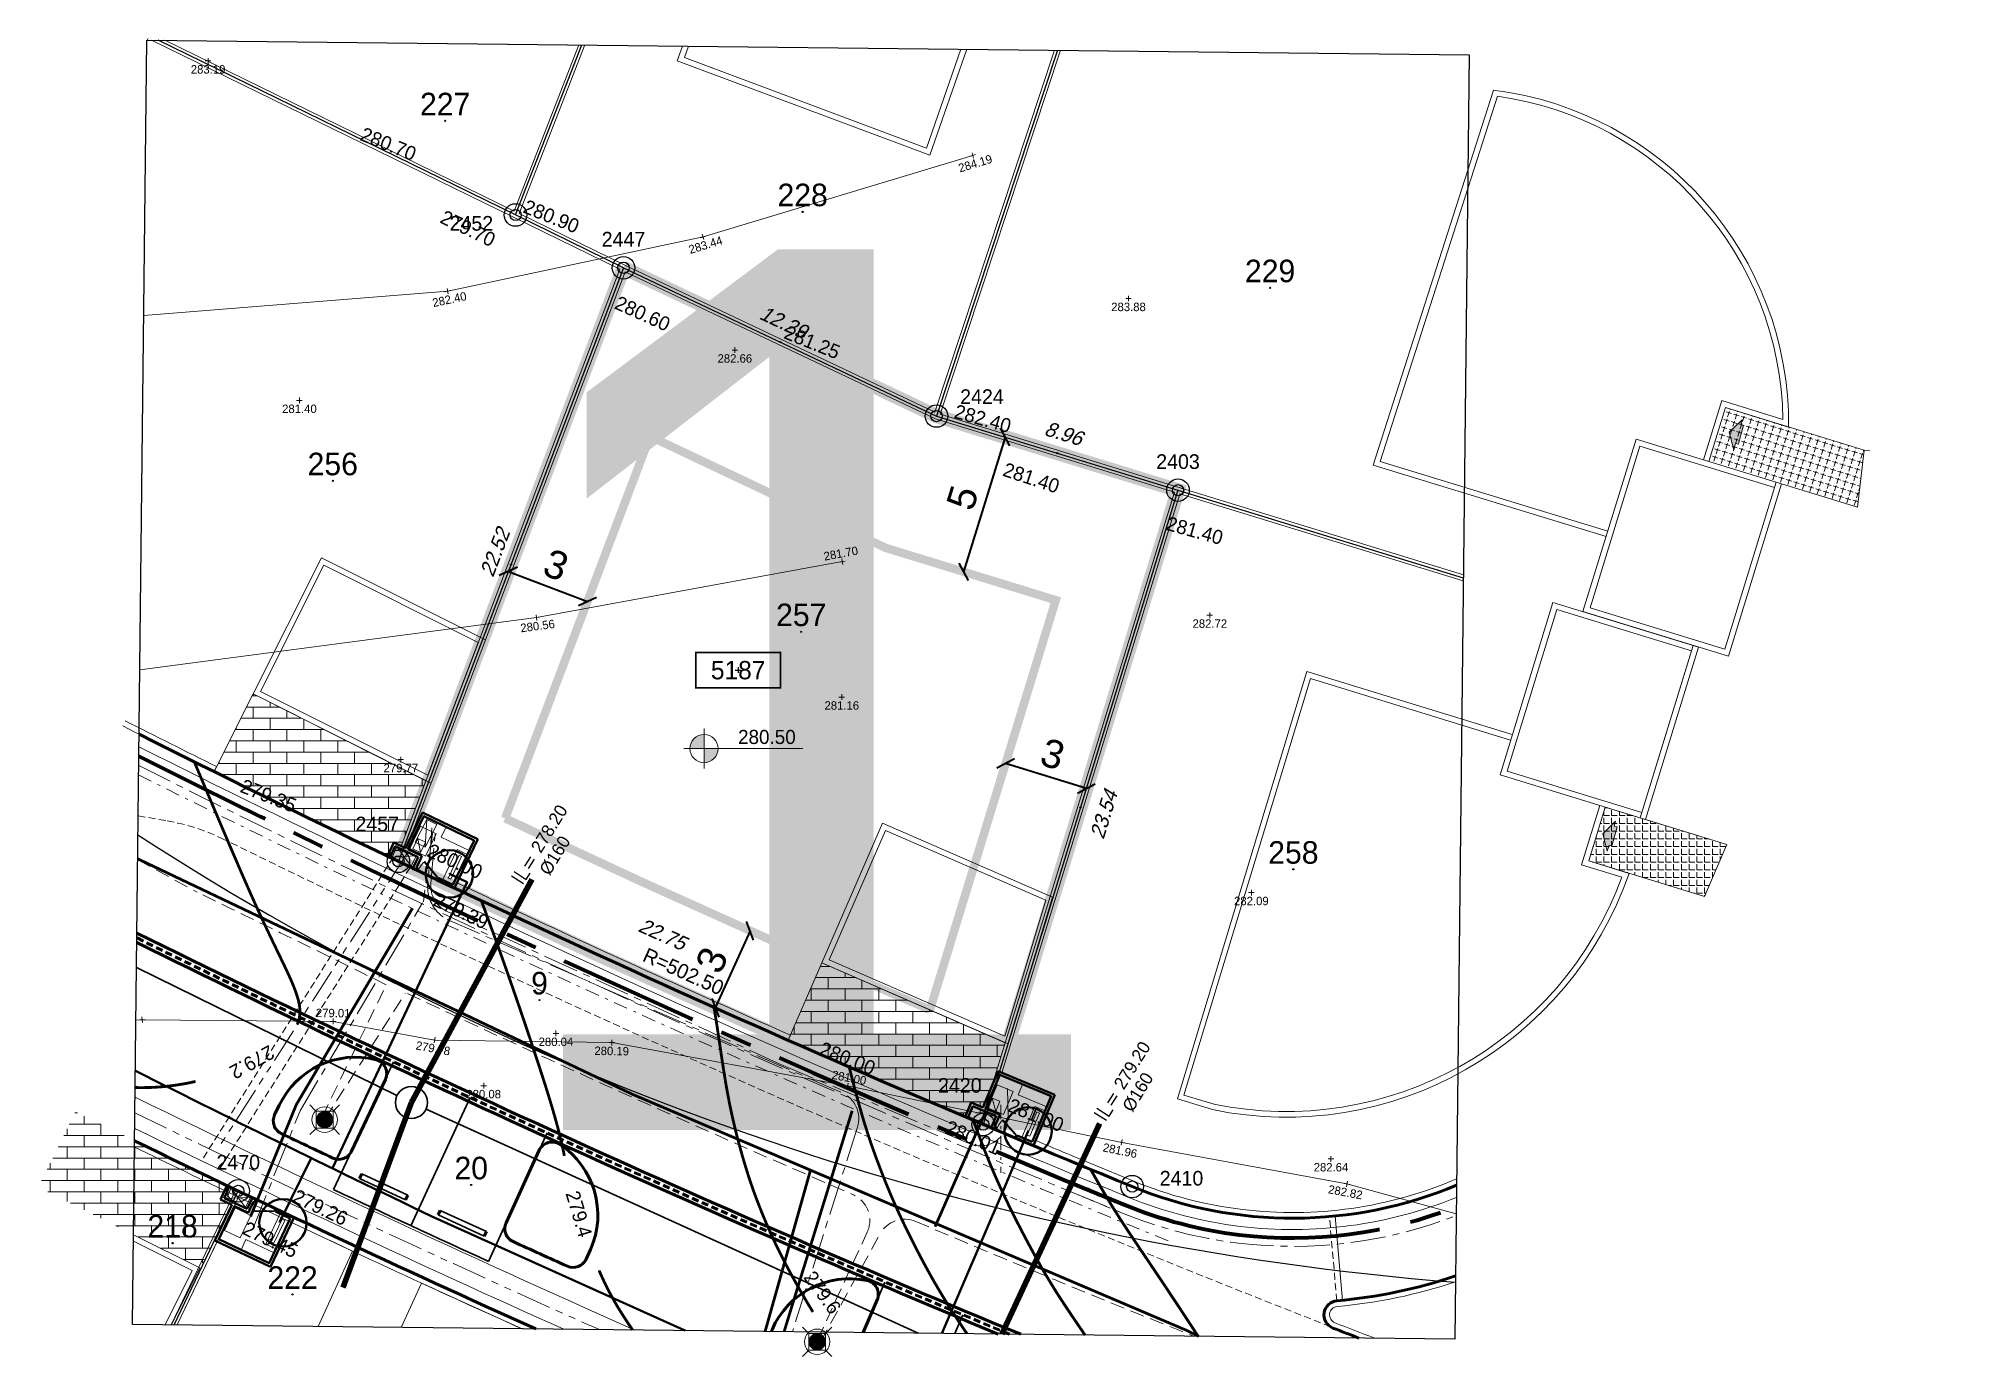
# Model space of a CAD drawing. Extents: x 179571.8 to 179639.8, y 576218.6 to 576265.3.
import ezdxf
from ezdxf.enums import TextEntityAlignment as Align
from ezdxf.lldxf.tags import DXFTag

# ---------------------------------------------------------------- set-up
doc = ezdxf.new("R2010")
doc.units = 0
doc.header["$MEASUREMENT"] = 0
for name, pattern in [('( Hidden )', [0.375, 0.25, -0.125]), ('CELLCOMPIPE', [8.375, 5, -1.125, 1.125, -1.125]), ('CENTER', [2, 1.25, -0.25, 0.25, -0.25]), ('DASHDOT', [1, 0.5, -0.25, 0, -0.25]), ('DASHED', [0.75, 0.5, -0.25]), ('DGN Style 3', [1.499971, 1.071408, -0.428563]), ('DIVIDE', [1.25, 0.5, -0.25, 0, -0.25, 0, -0.25]), ('HIDDEN', [0.375, 0.25, -0.125]), ('HIDDEN2', [4.7625, 3.175, -1.5875]), ('PHANTOM', [2.5, 1.25, -0.25, 0.25, -0.25, 0.25, -0.25])]:
    doc.linetypes.add(name, pattern=pattern)
for name, color, linetype, lineweight in [('0-BOUNDARY-BUILDING', 240, 'DIVIDE', 0), ('0-Buildline', 4, 'Continuous', 0), ('0-DiIM25', 1, 'Continuous', 35), ('0-GDR', 3, 'Continuous', 0), ('0-GINUN-PRATI', 124, 'Continuous', 0), ('0-Piler', 3, 'Continuous', 0), ('0-SHVIL', 42, 'Continuous', 13), ('02_Interior', 3, 'Continuous', 40), ('_HGM-block_nipel_500', 6, 'Continuous', 30), ('_HGM-SE-nipel', 6, 'Continuous', 30), ('_HGM-SE-nipel_500', 14, 'Continuous', 30), ('bez', 130, 'Continuous', 0), ('BEZR', 130, 'DASHDOT', 0), ('CELLCOM_SIVIM_PIPE', 212, 'CELLCOMPIPE', 80), ('HASH', 240, 'Continuous', 0), ('Hash-rezua', 243, 'Continuous', 0), ('HASHL', 240, 'PHANTOM', 0), ('hashz', 220, 'HIDDEN', 0), ('Height of existing trees', 62, 'Continuous', 13), ('HW-CONT-10', 14, 'HIDDEN', 30), ('HW-CONT-100', 26, 'Continuous', 53), ('HW-CONT-20', 14, 'HIDDEN', 30), ('HW-CURB-BRDR', 110, 'Continuous', 53), ('HW-CURB-GUTR', 2, 'Continuous', 53), ('HW-CURB-ILND', 96, 'Continuous', 53), ('HW-CURB-IN', 112, 'Continuous', 13), ('HW-CURB-SHLD', 110, 'Continuous', 53), ('HW-WALK-250', 251, 'Continuous', 13), ('L-00', 10, 'Continuous', 30), ('L-00-ktse migrash', 10, 'Continuous', 13), ('L-HATCH-MIDRAHA', 254, 'Continuous', 13), ('M1502', 250, 'Continuous', 13), ('M1509', 250, 'Continuous', 13), ('M1510', 250, 'Continuous', 13), ('NNG_Gas_pipe 32', 84, 'NNG_LINE', 0), ('NNG_gas_pipe 63', 20, 'NNG_LINE', 0), ('PARTNER_L', 20, 'PARTNER', 0), ('Road Elevations', 10, 'Continuous', 13), ('Sewagemanholes_500', 20, 'Continuous', 30), ('teu', 50, 'Continuous', 0), ('teul', 50, 'DASHED', 0), ('TLK', 100, 'Continuous', 0), ('TLKL', 100, 'CENTER', 0), ('TR-MARK-PARK', 8, 'Continuous', 53), ('UT-S', 222, 'UT-S', 40), ('UT-W', 160, 'UT-W', 40)]:
    doc.layers.add(name, color=color, linetype=linetype, lineweight=lineweight)
for name, color, linetype in [('_THUM_SHIVUK', 51, 'Continuous'), ('C1603_0', 3, 'Continuous'), ('C1609_0', 250, 'Continuous'), ('C1610_0', 250, 'Continuous'), ('C1660_0_1', 3, 'Continuous'), ('FRAMEM_BORDER', 7, 'Continuous'), ('FRAMEM_NAME', 7, 'Continuous'), ('scellno', 30, 'Continuous')]:
    doc.layers.add(name, color=color, linetype=linetype)
doc.styles.add('AUMiflas', font='AUSimpheb')
doc.styles.add('FRAMEM_1', font='txt', dxfattribs={"width": 0.8})
doc.styles.add('MAVAT_HEBTXT', font='HEBTXT')
doc.styles.add('misgeret', font='txt')
doc.styles.add('mvt-nos', font='hebtxt')
doc.styles.add('romans', font='romans')
doc.styles.get("Standard").update_dxf_attribs({"font": 'arial.ttf'})
doc.styles.add('Style-0-simplex', font='0-simplex')
doc.styles.add('Style-Calibri', font='calibri.ttf')
doc.styles.add('Style-DIMHEB', font='DIMHEB')
doc.styles.add('Style-TTFI3', font='TTFI3')
doc.styles.add('TAZAR_HEBTXT', font='HEBTXT')
doc.styles.add('TRHEBTXT', font='hebtxt')
tags = doc.linetypes.add('NNG_LINE', pattern='A,12.7,-5.08,["NNG",Style-Calibri,S=2.54,R=0,X=-2.54,Y=-1.27],-6.35', length=24.13).pattern_tags.tags
tags[6] = DXFTag(74, 10)
doc.linetypes.add('PARTNER', pattern='A,0.5,-0.2,["PRTN",Style-DIMHEB,S=0.1,R=0,X=-0.1,Y=-0.05],-0.5', length=1.2)
doc.linetypes.add('UT-S', pattern='A,1.8,-0.45,["S",Style-0-simplex,S=0.25,R=0,X=-0.25,Y=-0.125],-0.15,0.4', length=2.8)
doc.linetypes.add('UT-W', pattern='A,1.8,-0.45,["W",Style-0-simplex,S=0.25,R=0,X=-0.25,Y=-0.125],-0.15,0.4', length=2.8)
doc.dimstyles.new('Dim-Arch dot 50', dxfattribs={"dimtxt": 1, "dimasz": 0.5, "dimexe": 1.25, "dimexo": 0.625, "dimgap": 0.3, "dimtad": 1, "dimtoh": 1, "dimdec": 0, "dimdsep": 46, "dimtxsty": 'Standard', "dimblk": 'OBLIQUE', "dimcen": 0, "dimse1": 1, "dimse2": 1, "dimclrd": 256, "dimclrt": 90, "dimazin": 2, "dimtfac": 1, "dimtdec": 0, "dimtix": 1, "dimtmove": 0, "dimatfit": 3, "dimldrblk": 'ARCHTICK', "dimfxl": 1, "dimlwd": -1, "dimarcsym": 0})
pattern_1 = [(0, (0, 0), (0, 0.40005), []), (90, (0, 0), (-0.6, 0.40005), [0.40005, -0.40005])]

msp = doc.modelspace()

# ---------------------------------------------------------------- texts
at = {"layer": '_HGM-block_nipel_500', "color": 222, "linetype": 'Continuous', "ltscale": 2.5, "style": 'misgeret'}
for s, rotation, p in [('278.20', 58.00684, (179589.607, 576236.407)), ('%%C160', 58.5018, (179589.911, 576235.614)), ('279.20', 58.00684, (179610.288, 576228.011)), ('%%C160', 58.5018, (179610.592, 576227.218))]:
    msp.add_text(s, height=0.45, rotation=rotation, dxfattribs=at).set_placement(p)
at = {"layer": '_HGM-SE-nipel', "color": 222, "linetype": 'Continuous', "char_height": 0.51, "width": 0.60243, "attachment_point": 1, "rotation": 57.14156, "style": 'romans'}
for insert in [(179588.517, 576235.562), (179609.197, 576227.166)]:
    msp.add_mtext('IL=', dxfattribs=dict(at, insert=insert))
at = {"layer": 'HW-CONT-10', "color": 14, "style": 'Style-0-simplex'}
for s, rotation, p in [('279.2', 209.30202, (179579.363, 576229.02)), ('279.4', 286.82167, (179590.961, 576223.635)), ('279.6', 305.95266, (179599.601, 576220.852))]:
    msp.add_text(s, height=0.5, rotation=rotation, dxfattribs=at).set_placement(p, align=Align.MIDDLE_CENTER)
at = {"layer": 'L-00-ktse migrash', "linetype": 'Continuous', "lineweight": 30, "style": 'TRHEBTXT'}
for s, rotation, p in [('280.70', 338.06433, (179583.158, 576261.745)), ('280.90', 338.06433, (179588.94, 576259.178)), ('279.70', 334.2215, (179585.994, 576258.82)), ('280.60', 335.74026, (179592.184, 576255.773)), ('281.25', 338.06433, (179598.195, 576254.714)), ('282.40', 344.27998, (179604.236, 576251.888)), ('281.40', 341.73086, (179605.96, 576249.834)), ('281.40', 344.4908, (179611.753, 576247.914)), ('279.35', 338.37738, (179578.904, 576238.619)), ('280.00', 335.74026, (179585.525, 576236.342)), ('280.00', 338.37738, (179599.444, 576229.301)), ('281.00', 338.06433, (179606.134, 576227.294)), ('279.45', 334.2747, (179578.986, 576222.943))]:
    msp.add_text(s, height=0.5, rotation=rotation, dxfattribs=at).set_placement(p)
at = {"layer": 'Road Elevations', "color": 10, "style": 'Style-TTFI3'}
for s, rotation, p in [('279.39', 334.47895, (179586.669, 576234.159)), ('280.01', 336.73133, (179604.841, 576226.117))]:
    msp.add_text(s, height=0.5, rotation=rotation, dxfattribs=at).set_placement(p, align=Align.CENTER)
msp.add_text('279.26', height=0.5, rotation=334.46158, dxfattribs=at).set_placement((179581.895, 576224.096), align=Align.TOP_CENTER)

# ---------------------------------------------------------------- blocks, each defined once
blk = doc.blocks.new('C1609')
at = {"color": 255}
blk.add_circle((0, 0), 0.05, dxfattribs=at)
at = {"style": 'TAZAR_HEBTXT'}
for tag in ['LEGAL_LENGTH', 'RADIUS']:
    blk.add_attdef(tag, text='', height=1.6, dxfattribs=at).set_placement((0, 1.5), align=Align.BOTTOM_CENTER)
at = {"style": 'TAZAR_HEBTXT', "oblique": 15}
blk.add_attdef('CALC_LENGTH', text='', height=1.6, dxfattribs=at).set_placement((0, -1.5), align=Align.TOP_CENTER)
at = {"style": 'TAZAR_HEBTXT'}
blk.add_attdef('LINE_NAME', text='', height=1, dxfattribs=at).set_placement((0, -4), align=Align.MIDDLE_CENTER)
at = {"style": 'TAZAR_HEBTXT', "flags": 1}
for tag, p in [('TOPO', (0, -6)), ('COMMENT', (0, -8))]:
    blk.add_attdef(tag, text='', height=1, dxfattribs=at).set_placement(p, align=Align.MIDDLE_CENTER)
blk = doc.blocks.new('C1610')
for radius in [1, 0.5]:
    blk.add_circle((0, 0, 3000), radius)
at = {"style": 'TAZAR_HEBTXT'}
blk.add_attdef('POINT_NAME', text='', height=1, dxfattribs=at).set_placement((0, 1.5), align=Align.BOTTOM_CENTER)
blk.add_attdef('MARK_DESC', text='', height=1, dxfattribs=at).set_placement((2, 0), align=Align.MIDDLE_LEFT)
at = {"style": 'TAZAR_HEBTXT', "flags": 1}
for tag, p in [('UID', (0, -2)), ('CLASS', (0, -3.5)), ('SOURCE', (0, -5)), ('TOPO', (0, -6.5)), ('HEIGHT', (0, -8)), ('LEGAL_X', (0, -9.5)), ('LEGAL_Y', (0, -11)), ('LEGAL_Z', (0, -12.5)), ('COMMENT', (0, -14))]:
    blk.add_attdef(tag, text='', height=1, dxfattribs=at).set_placement(p, align=Align.MIDDLE)
blk.add_attdef('MARK', text='', height=1, dxfattribs=at).set_placement((2, -1.99), align=Align.MIDDLE_LEFT)
blk = doc.blocks.new('C1603')
at = {"color": 255}
blk.add_circle((0, 0), 0.05, dxfattribs=at)
at = {"style": 'TAZAR_HEBTXT', "width": 3}
blk.add_attdef('CROSS', text='', height=3, dxfattribs=at).set_placement((0, 1.5), align=Align.MIDDLE)
at = {"style": 'TAZAR_HEBTXT'}
blk.add_attdef('PARCEL_NAME', text='', height=2, dxfattribs=at).set_placement((0, 1.5), align=Align.MIDDLE)
at = {"style": 'TAZAR_HEBTXT', "flags": 1}
for tag, p in [('GUSH', (0, -1)), ('PARCEL_SOURCE', (0, -4)), ('PARCEL_STATUS', (0, -2.5)), ('LEGAL_AREA', (0, -5.5)), ('CALC_AREA', (0, -7)), ('PARCEL_PREVIOUS', (0, -8.5)), ('GUSH_PREVIOUS', (0, -10)), ('TABA_PLAN', (0, -11.5)), ('TABA_MIGRASH', (0, -13)), ('TABA_YEUD', (0, -14.5)), ('COMMENT', (0, -16))]:
    blk.add_attdef(tag, text='', height=1, dxfattribs=at).set_placement(p, align=Align.MIDDLE)
blk = doc.blocks.new('cellno')
for points in [[(-0.4, 0), (0.4, 0)], [(0, 0.4), (0, -0.4)]]:
    blk.add_lwpolyline(points)
at = {"layer": 'scellno', "const_width": 0.25}
blk.add_lwpolyline([(6, 2.5), (-6, 2.5), (-6, -2.5), (6, -2.5)], close=True, dxfattribs=at)
at = {"layer": 'scellno', "style": 'mvt-nos'}
blk.add_attdef('CELLNO', text='', height=3, dxfattribs=at).set_placement((0, 0), align=Align.MIDDLE)
at = {"layer": 'scellno', "style": 'mvt-nos', "flags": 1}
for tag, p in [('CODE', (-0.29, -6)), ('AREA', (0.21, -8.97))]:
    blk.add_attdef(tag, text='', height=2.5, dxfattribs=at).set_placement(p, align=Align.CENTER)
blk = doc.blocks.new('FRAMEM_BORDER')
at = {"layer": 'FRAMEM_BORDER'}
blk.add_lwpolyline([(0, 0), (0, 1), (1, 1), (1, 0)], close=True, dxfattribs=at)
at = {"layer": 'FRAMEM_NAME', "style": 'FRAMEM_1', "width": 0.8}
blk.add_attdef('NUMBER', text='', height=0.2, dxfattribs=at).set_placement((0.5, 0.5), align=Align.MIDDLE)
blk = doc.blocks.new('M1502')
for points in [[(-0.4, 0), (0.4, 0)], [(0, 0.4), (0, -0.4)]]:
    blk.add_lwpolyline(points)
at = {"style": 'MAVAT_HEBTXT', "flags": 1}
for tag, p in [('MARK', (0, 2.3)), ('NAME', (0, -3.76))]:
    blk.add_attdef(tag, text='', height=1.2, dxfattribs=at).set_placement(p, align=Align.MIDDLE)
at = {"style": 'MAVAT_HEBTXT'}
blk.add_attdef('HEIGHT', text='', height=1.2, dxfattribs=at).set_placement((0, -1.19), align=Align.MIDDLE)
blk = doc.blocks.new('_OBLIQUE')
at = {"color": 0, "linetype": 'ByBlock'}
blk.add_line((-0.5, -0.5), (0.5, 0.5), dxfattribs=at)
blk = doc.blocks.new('*D3167')
at = {"layer": '0-DiIM25', "transparency": 16777216}
blk.add_line((179588.456, 576246.433), (179591.261, 576245.369), dxfattribs=at)
at = {"layer": 'Defpoints', "color": 0, "transparency": 16777216}
for p in [(179588.548, 576246.675), (179591.261, 576245.369), (179591.353, 576245.611)]:
    blk.add_point(p, dxfattribs=at)
at = {"layer": '0-DiIM25', "transparency": 16777216, "xscale": 0.5, "yscale": 0.5, "zscale": 0.5}
for p, rotation in [((179588.456, 576246.433), 159.2261253074746), ((179591.261, 576245.369), 339.2261253074746)]:
    blk.add_blockref('_OBLIQUE', p, dxfattribs=dict(at, rotation=rotation))
at = {"layer": '0-DiIM25', "color": 90, "transparency": 16777216, "insert": (179590.146, 576246.659), "char_height": 1, "attachment_point": 5, "rotation": 339.22613}
blk.add_mtext('3', dxfattribs=at)
blk = doc.blocks.new('_ArchTick')
at = {"color": 0, "linetype": 'ByBlock', "flags": 128}
blk.add_lwpolyline([(-0.5, -0.5), (0.5, 0.5)], dxfattribs=at)
blk = doc.blocks.new('*D3168')
at = {"layer": '0-DiIM25', "transparency": 16777216}
blk.add_line((179597.031, 576233.679), (179595.798, 576230.944), dxfattribs=at)
at = {"layer": 'Defpoints', "color": 0, "transparency": 16777216}
for p in [(179595.848, 576234.212), (179594.615, 576231.477), (179595.798, 576230.944)]:
    blk.add_point(p, dxfattribs=at)
at = {"layer": '0-DiIM25', "transparency": 16777216, "xscale": 0.5, "yscale": 0.5, "zscale": 0.5}
for p, rotation in [((179597.031, 576233.679), 65.73401183619605), ((179595.798, 576230.944), 245.7340118361961)]:
    blk.add_blockref('_OBLIQUE', p, dxfattribs=dict(at, rotation=rotation))
at = {"layer": '0-DiIM25', "color": 90, "transparency": 16777216, "insert": (179595.675, 576232.645), "char_height": 1, "attachment_point": 5, "rotation": 65.73401}
blk.add_mtext('3', dxfattribs=at)
blk = doc.blocks.new('5188')
at = {"layer": '0-SHVIL', "linetype": 'ByBlock'}
h = blk.add_hatch(dxfattribs=at)
h.set_pattern_fill('ANGLE', color=256, scale=0.01, pattern_type=2)
h.set_pattern_definition([(0, (-0.20303, -13.18316), (0, 0.275), [0.2, -0.075]), (90, (-0.20303, -13.18316), (-0.275, 2e-17), [0.2, -0.075])])
h.paths.add_polyline_path([(-3.898, -7.591), (-3.311, -5.679), (0.999, -7.001), (0.209, -8.85)])
for p, q in [((-7.043, -4.534), (-5.167, 1.585)), ((0, 0), (-5.167, 1.585)), ((-6.79, -4.402), (-5.03, 1.334)), ((-5.03, 1.334), (-0.25, -0.133)), ((-2.068, -6.06), (-0.191, 0.059)), ((-1.877, -6.119), (0, 0)), ((-0.25, -0.133), (-2.068, -6.06)), ((-13.901, -0.871), (-18.489, -16.035)), ((-18.266, -15.894), (-13.762, -1.123)), ((-6.607, -3.109), (-13.901, -0.871)), ((-13.762, -1.123), (-6.666, -3.3)), ((-7.043, -4.534), (-1.877, -6.119)), ((-2.01, -5.869), (-6.79, -4.402)), ((-4.147, -7.723), (-3.502, -5.62)), ((-3.898, -7.591), (-3.311, -5.679)), ((-4.147, -7.723), (-2.722, -8.16)), ((-3.898, -7.591), (-2.464, -8.031)), ((-17.24, -16.413), (-18.489, -16.035)), ((-17.182, -16.222), (-18.266, -15.894))]:
    blk.add_line(p, q)
for radius, end in [(12.89, 340.78881), (12.69, 339.85083)]:
    blk.add_arc((-14.636, -3.789), radius, 258.34521, end)
at = {"layer": '0-Buildline', "linetype": 'ByBlock'}
blk.add_line((0.999, -7.001), (-1.877, -6.119), dxfattribs=at)
at = {"layer": '0-SHVIL', "linetype": 'ByBlock', "flags": 128}
blk.add_lwpolyline([(-3.898, -7.591), (-3.311, -5.679), (0.999, -7.001), (0.209, -8.85), (-3.898, -7.591)], dxfattribs=at)
blk = doc.blocks.new('5192_4')
at = {"layer": '0-SHVIL', "linetype": 'ByBlock'}
h = blk.add_hatch(dxfattribs=at)
h.set_pattern_fill('ANGLE', color=256, scale=0.01, pattern_type=2)
h.set_pattern_definition([(342.735, (0, 0), (0.0816176, 0.262609), [0.2, -0.075]), (72.735, (0, 0), (-0.262609, 0.0816176), [0.2, -0.075])])
h.paths.add_polyline_path([(-6.098, -7.27), (-8.005, -6.666), (-9.563, -11.579), (-7.766, -12.53)])
for p, q in [((-12.596, 6.505), (0.78, 2.459)), ((-12.494, 6.266), (0.528, 2.326)), ((0.528, 2.326), (-2.025, -5.726)), ((-1.834, -5.786), (0.78, 2.459)), ((-5.284, -4.702), (-6.913, -9.839)), ((0.821, -6.621), (-5.284, -4.702)), ((-6.662, -9.709), (-5.151, -4.943)), ((-5.151, -4.943), (0.569, -6.756)), ((-8.135, -6.415), (-8.823, -8.583)), ((-8.005, -6.666), (-8.714, -8.903)), ((-6.038, -7.08), (-8.135, -6.415)), ((-6.098, -7.27), (-8.005, -6.666)), ((0.569, -6.756), (-0.942, -11.522)), ((-0.812, -11.773), (0.821, -6.621)), ((-6.913, -9.839), (-0.812, -11.773)), ((-0.942, -11.522), (-6.852, -9.648))]:
    blk.add_line(p, q)
for radius, start, end in [(11.95, 152.47364, 235.81016), (11.75, 153.28087, 234.4972)]:
    blk.add_arc((-1.999, 0.983), radius, start, end)
blk.add_3dface([(-6.098, -7.27), (-8.005, -6.666), (-9.563, -11.579), (-7.766, -12.53)], dxfattribs=at)
blk = doc.blocks.new('piler-1B_14')
blk.add_line((0.1, -0.554), (0.1, -0.5))
blk.add_3dface([(2.53, -0.456), (2.53, 1.296), (2.53, 1.296), (2.53, -0.456)])
at = {"layer": '0-Piler', "color": 8}
for p, q in [((0.1, -0.5), (1, -0.5)), ((0.1, -0.556), (1, -0.556))]:
    blk.add_line(p, q, dxfattribs=at)
blk.add_arc((1.9, -0.456), 0.7, 153.02892, 180, dxfattribs=at)
for points in [[(0.6, 0.05), (0.6, 0.93), (1.22, 0.93), (1.22, 0.05)], [(2.53, 1.296), (2.53, 0.896), (1.43, 0.896), (1.43, 1.296)], [(2.53, -0.456), (2.13, -0.456), (2.13, 0.74), (2.53, 0.74)], [(2.28, -0.306), (2.28, 0.59), (2.38, 0.59), (2.38, -0.306)], [(1.2, -0.556), (1.15, -0.556), (1.15, -0.456), (1.2, -0.456)], [(1.912, -0.429), (1.9, -0.456), (1.263, -0.165), (1.276, -0.138)], [(1.95, -0.556), (1.9, -0.556), (1.9, -0.456), (1.95, -0.456)]]:
    blk.add_3dface(points, dxfattribs=at)
at = {"layer": '02_Interior'}
for p, q in [((2.63, 1.396), (0.45, 1.395)), ((0.45, 0), (0.45, 1.395)), ((2.63, -0.556), (2.63, 1.396)), ((0.45, 1.296), (0.45, 0)), ((0.55, 0), (0.55, 1.296)), ((0.55, 1.296), (2.53, 1.296)), ((2.53, 1.296), (2.53, -0.456)), ((0.45, 0), (0, 0)), ((0, 0), (0, -0.556)), ((0, -0.556), (0, 0)), ((0, -0.556), (0.1, -0.556)), ((0, -0.556), (0.1, -0.556)), ((0, -0.556), (0.1, -0.556)), ((0.1, -0.556), (0.1, -0.1)), ((0.1, -0.1), (0.55, -0.1)), ((0.55, -0.1), (0.1, -0.1)), ((0.1, -0.1), (0.1, -0.556)), ((0.5, -0.1), (1, -0.1)), ((1.1, 0), (0.55, 0)), ((1.1, 0), (0.55, 0)), ((0.55, -0.1), (1, -0.1)), ((1, -0.1), (1, -0.556)), ((1, -0.1), (1, -0.556)), ((1, -0.556), (1.15, -0.556)), ((1.1, -0.1), (1.1, 0)), ((1.1, -0.1), (1.1, 0)), ((1.1, -0.456), (1.1, -0.1)), ((1.1, -0.456), (1.1, -0.1)), ((1.15, -0.456), (1.1, -0.456)), ((1.15, -0.456), (1.1, -0.456)), ((1.1, -0.556), (1.1, -0.556)), ((1.15, -0.556), (1.15, -0.456)), ((1.15, -0.456), (1.15, -0.556)), ((2.53, -0.456), (1.95, -0.456)), ((1.95, -0.456), (1.95, -0.556)), ((1.95, -0.556), (2.63, -0.556))]:
    blk.add_line(p, q, dxfattribs=at)
at = {"layer": '02_Interior', "flags": 128}
for points in [[(0.55, 1.246), (0.55, 1.246), (0.55, 1.296), (2.53, 1.296), (2.53, -0.456)], [(1.15, -0.556), (1, -0.556)], [(1.15, -0.556), (1, -0.556)], [(1.15, -0.556), (1, -0.556)], [(1.15, -0.556), (1, -0.556)]]:
    blk.add_lwpolyline(points, dxfattribs=at)
blk = doc.blocks.new('enter')
at = {"extrusion": (0, 0, -1)}
blk.add_hatch(color=9, dxfattribs=at).paths.add_polyline_path([(-0.49, -0.551), (-0.49, -0.325), (-0.594, -0.325), (-0.594, 0.023), (-0.594, 0.373), (-0.49, 0.373), (-0.49, 0.551), (-0.169, 0)])
for p, q in [((0.49, 0.551), (0.169, 0)), ((0.49, -0.551), (0.169, 0)), ((0.49, 0.551), (0.49, 0.373)), ((0.49, 0.373), (0.594, 0.373)), ((0.594, 0.373), (0.594, 0.023)), ((0.594, 0.023), (0.594, -0.325)), ((0.49, -0.551), (0.49, -0.325)), ((0.49, -0.325), (0.594, -0.325))]:
    blk.add_line(p, q)
blk = doc.blocks.new('*U288')
at = {"color": 0}
for p, q in [((4335.669, 436.399), (4335.844, 436.574)), ((4335.669, 436.417), (4335.826, 436.574)), ((4335.671, 436.384), (4335.86, 436.573)), ((4335.671, 436.437), (4335.807, 436.572)), ((4335.674, 436.369), (4335.874, 436.569)), ((4335.677, 436.46), (4335.783, 436.567)), ((4335.678, 436.355), (4335.888, 436.565)), ((4335.683, 436.343), (4335.901, 436.56)), ((4335.689, 436.331), (4335.913, 436.555)), ((4335.691, 436.492), (4335.751, 436.552)), ((4335.695, 436.32), (4335.924, 436.548)), ((4335.703, 436.309), (4335.934, 436.541)), ((4335.711, 436.3), (4335.944, 436.533)), ((4335.719, 436.291), (4335.953, 436.524)), ((4335.729, 436.282), (4335.961, 436.515)), ((4335.739, 436.275), (4335.969, 436.505)), ((4335.749, 436.268), (4335.976, 436.494)), ((4335.761, 436.261), (4335.982, 436.483)), ((4335.773, 436.256), (4335.987, 436.47)), ((4335.786, 436.251), (4335.992, 436.457)), ((4335.8, 436.248), (4335.996, 436.443)), ((4335.815, 436.245), (4335.998, 436.428)), ((4335.832, 436.244), (4335.999, 436.411)), ((4335.851, 436.245), (4335.998, 436.393)), ((4335.872, 436.249), (4335.995, 436.372)), ((4335.898, 436.257), (4335.986, 436.345))]:
    blk.add_line(p, q, dxfattribs=at)
blk = doc.blocks.new('*U295')
for p, q in [((-0.32, 0.319), (-0.525, 0.524)), ((0.524, 0.525), (0.319, 0.32)), ((-0.319, -0.32), (-0.524, -0.525)), ((0.32, -0.319), (0.525, -0.524))]:
    blk.add_line(p, q)
for radius in [0.452, 0.29]:
    blk.add_circle((0, 0), radius)
at = {"color": 8, "linetype": 'HIDDEN2'}
blk.add_3dface([(-0.3, -0.3), (0.3, -0.3), (0.3, 0.3), (-0.3, 0.3)], dxfattribs=at)
at = {"xscale": 1.757812499999999, "yscale": 1.757812499999999, "zscale": 1.757812499999999, "rotation": 316.7403084147513}
blk.add_blockref('*U288', (-6076.173, 4664.455), dxfattribs=at)
blk = doc.blocks.new('*U296')
for p, q in [((-0.32, 0.319), (-0.525, 0.524)), ((0.524, 0.525), (0.319, 0.32)), ((-0.319, -0.32), (-0.524, -0.525)), ((0.32, -0.319), (0.525, -0.524))]:
    blk.add_line(p, q)
for radius in [0.452, 0.29]:
    blk.add_circle((0, 0), radius)
at = {"color": 8, "linetype": 'HIDDEN2'}
blk.add_3dface([(-0.3, -0.3), (0.3, -0.3), (0.3, 0.3), (-0.3, 0.3)], dxfattribs=at)
at = {"xscale": 1.757812499999999, "yscale": 1.757812499999999, "zscale": 1.757812499999999, "rotation": 316.7403084147513}
blk.add_blockref('*U288', (-6076.173, 4664.455), dxfattribs=at)
blk = doc.blocks.new('aumiflas11_10')
at = {"layer": 'Height of existing trees', "linetype": 'Continuous'}
h = blk.add_hatch(color=256, dxfattribs=at)
h.paths.add_polyline_path([(10, -0.1), (0, -0.1), (0, -10.1, 0.414214), (10, -0.1, 0.000023)])
h.paths.add_polyline_path([(0, 9.9, 0.414186), (-10, -0.1), (0, -0.1)])
at = {"layer": 'Height of existing trees', "ltscale": 10}
for p, q in [((0, -14.3), (0, 14.1)), ((-14.2, -0.1), (70.1, -0.1))]:
    blk.add_line(p, q, dxfattribs=at)
blk.add_circle((0, -0.1), 10, dxfattribs=at)
at = {"layer": 'L-00', "linetype": 'Continuous', "style": 'AUMiflas'}
blk.add_attdef('LEVEL1', text='', height=10, rotation=360, dxfattribs=at).set_placement((65.1, 3.2), align=Align.RIGHT)
at = {"layer": 'L-00', "linetype": 'Continuous', "style": 'AUMiflas', "flags": 1}
blk.add_attdef('LEVEL2', text='', height=8.4, rotation=180.3784, dxfattribs=at).set_placement((-68.8, -27.5), align=Align.RIGHT)
blk = doc.blocks.new('4528_4')
at = {"color": 0, "linetype": 'ByBlock', "lineweight": -2, "ltscale": 0.3, "flags": 128}
blk.add_lwpolyline([(2.049, 2.015, 0, 1.12, 0), (0.91, 0.891, 0, 0, 0), (-1.369, -1.359, 0, 0, 0), (-1.369, -1.359, 0, 0, 0)], format="xyseb", dxfattribs=at)
at = {"color": 0, "linetype": 'ByBlock', "lineweight": -2, "ltscale": 0.3}
blk.add_circle((0, 0), 0.841, dxfattribs=at)
blk = doc.blocks.new('*U1393')
at = {"layer": 'HW-CURB-SHLD'}
for p, q in [((-0.783, 0.452), (-0.857, 0.288)), ((0.857, -0.288), (0.783, -0.452))]:
    blk.add_line(p, q, dxfattribs=at)
at = {"layer": 'HW-CURB-SHLD', "lineweight": 30}
for p, q in [((-0.857, 0.288), (0.783, -0.452)), ((-0.783, 0.452), (0.857, -0.288))]:
    blk.add_line(p, q, dxfattribs=at)
blk = doc.blocks.new('pil-tlk90_7')
for p, q in [((-0.432, 0.126), (-0.32, 0.51)), ((0.544, 0.258), (-0.432, 0.126)), ((0.432, -0.126), (-0.432, 0.126)), ((0.544, 0.258), (-0.32, 0.51)), ((0.432, -0.126), (0.544, 0.258)), ((0.432, -0.126), (0.544, 0.258))]:
    blk.add_line(p, q)
blk = doc.blocks.new('*D4109')
at = {"layer": '0-DiIM25', "linetype": 'ByBlock', "transparency": 16777216}
blk.add_line((179606.077, 576251.197), (179604.608, 576246.418), dxfattribs=at)
at = {"layer": 'Defpoints', "color": 0, "transparency": 16777216}
for p in [(179606.063, 576251.202), (179604.594, 576246.422), (179604.608, 576246.418)]:
    blk.add_point(p, dxfattribs=at)
at = {"layer": '0-DiIM25', "transparency": 16777216, "xscale": 0.5, "yscale": 0.5, "zscale": 0.5}
for p, rotation in [((179606.077, 576251.197), 72.92108271818648), ((179604.608, 576246.418), 252.9210827181865)]:
    blk.add_blockref('_OBLIQUE', p, dxfattribs=dict(at, rotation=rotation))
at = {"layer": '0-DiIM25', "color": 90, "transparency": 16777216, "insert": (179604.57, 576249.045), "char_height": 1, "attachment_point": 5, "rotation": 72.92108}
blk.add_mtext('5', dxfattribs=at)
blk = doc.blocks.new('*D4110')
at = {"layer": '0-DiIM25', "linetype": 'ByBlock', "transparency": 16777216}
blk.add_line((179608.963, 576238.733), (179606.096, 576239.615), dxfattribs=at)
at = {"layer": 'Defpoints', "color": 0, "transparency": 16777216}
for p in [(179606.096, 576239.615), (179606.096, 576239.615), (179608.963, 576238.733)]:
    blk.add_point(p, dxfattribs=at)
at = {"layer": '0-DiIM25', "transparency": 16777216, "xscale": 0.5, "yscale": 0.5, "zscale": 0.5}
for p, rotation in [((179606.096, 576239.615), 162.9210827171974), ((179608.963, 576238.733), 342.9210827171974)]:
    blk.add_blockref('_OBLIQUE', p, dxfattribs=dict(at, rotation=rotation))
at = {"layer": '0-DiIM25', "color": 90, "transparency": 16777216, "insert": (179607.768, 576239.949), "char_height": 1, "attachment_point": 5, "rotation": 342.92108}
blk.add_mtext('3', dxfattribs=at)

# ---------------------------------------------------------------- dimensions: what is measured, and where the dimension line sits
at = {"layer": '0-DiIM25'}
for p1, p2, distance, picture, middle in [((179606.063, 576251.202), (179604.594, 576246.422), 0.014, '*D4109', (179604.57, 576249.045)), ((179608.963, 576238.733), (179606.096, 576239.615), 0, '*D4110', (179607.768, 576239.949))]:
    dim = msp.add_aligned_dim(p1=p1, p2=p2, distance=distance, dimstyle='Dim-Arch dot 50', dxfattribs=at)
    dim.commit()
    dim.dimension.update_dxf_attribs({"geometry": picture, "text_midpoint": middle})
for base, p1, p2, angle, picture, middle in [((179591.261, 576245.369), (179588.548, 576246.675), (179591.353, 576245.611), 339.22613, '*D3167', (179590.146, 576246.659)), ((179595.798, 576230.944), (179595.848, 576234.212), (179594.615, 576231.477), 245.73401, '*D3168', (179595.675, 576232.645))]:
    dim = msp.add_linear_dim(base=base, p1=p1, p2=p2, angle=angle, dimstyle='Dim-Arch dot 50', dxfattribs=at)
    dim.commit()
    dim.dimension.update_dxf_attribs({"geometry": picture, "text_midpoint": middle})

# ---------------------------------------------------------------- hatches: boundary and pattern name
at = {"layer": 'HW-WALK-250', "linetype": 'ByBlock'}
h = msp.add_hatch(dxfattribs=at)
h.set_pattern_fill('AR-BRSTD', color=256, scale=0.1, style=0, pattern_type=2)
h.set_pattern_definition(pattern_1)
h.paths.add_polyline_path([(179584.157, 576236.311), (179584.397, 576236.813), (179584.653, 576236.69), (179585.531, 576239.004, -0.000184), (179579.398, 576242.087), (179578.013, 576239.33)])
h = msp.add_hatch(dxfattribs=at)
h.set_pattern_fill('AR-BRSTD', color=256, scale=0.1, style=0, pattern_type=2)
h.set_pattern_definition(pattern_1)
h.paths.add_polyline_path([(179604.879, 576227.592), (179605.379, 576227.407), (179606.087, 576229.713, -0.000108), (179599.574, 576232.545), (179598.46, 576229.982), (179598.379, 576229.799), (179604.664, 576227.079)])
h.paths.add_polyline_path([(179605.349, 576227.311), (179605.114, 576227.407), (179605.01, 576227.151), (179605.266, 576227.04)])
h = msp.add_hatch(dxfattribs=at)
h.set_pattern_fill('AR-BRSTD', color=256, scale=0.1, style=0, pattern_type=2)
h.set_pattern_definition(pattern_1)
h.paths.add_polyline_path([(179578.473, 576224.645), (179573.094, 576227.259), (179571.781, 576224.586, -0.001596), (179577.51, 576221.721), (179578.645, 576223.957), (179578.238, 576224.15)])

# ---------------------------------------------------------------- linework, layer by layer
at = {"layer": '0-BOUNDARY-BUILDING', "linetype": 'DIVIDE', "ltscale": 2, "const_width": 0.3}
msp.add_lwpolyline([(179593.482, 576251.226), (179601.841, 576247.268), (179607.877, 576245.413), (179603.411, 576230.877, -0.008274), (179588.341, 576237.671)], format="xyb", close=True, dxfattribs=at)
msp.add_lwpolyline([(179593.482, 576251.226), (179601.841, 576247.268), (179607.877, 576245.413), (179603.411, 576230.877, -0.008274), (179588.341, 576237.671)], format="xyb", close=True, dxfattribs=at)
at = {"layer": '0-Buildline', "linetype": 'ByBlock', "flags": 128}
for points in [[(179594.637, 576265.071), (179594.446, 576264.542), (179603.408, 576261.194), (179604.724, 576264.959)], [(179594.848, 576265.069), (179594.701, 576264.66), (179603.287, 576261.452), (179604.513, 576264.961)], [(179576.277, 576219.702), (179577.241, 576221.631), (179575.155, 576222.675)], [(179576.499, 576219.7), (179577.51, 576221.721), (179575.157, 576222.897)]]:
    msp.add_lwpolyline(points, dxfattribs=at)
for points in [[(179581.825, 576246.916), (179587.641, 576244.004), (179585.713, 576238.92), (179579.398, 576242.087)], [(179581.914, 576246.648), (179587.39, 576243.906), (179585.604, 576239.198), (179579.666, 576242.176)], [(179601.73, 576237.501), (179607.764, 576234.877), (179606.19, 576229.668), (179599.574, 576232.545)], [(179601.833, 576237.238), (179607.521, 576234.765), (179606.064, 576229.941), (179599.837, 576232.648)]]:
    msp.add_lwpolyline(points, close=True, dxfattribs=at)
at = {"layer": '0-GDR', "ltscale": 0.5}
for p, q in [((179575.628, 576265.239), (179575.671, 576265.343)), ((179575.8, 576265.28), (179592.416, 576257.153)), ((179576.266, 576265.275), (179588.656, 576259.215)), ((179588.656, 576259.215), (179590.957, 576265.112)), ((179591.168, 576265.11), (179588.836, 576259.127)), ((179603.587, 576252.083), (179607.833, 576264.924)), ((179608.043, 576264.922), (179603.773, 576252.01)), ((179588.836, 576259.127), (179592.585, 576257.293)), ((179592.416, 576257.153), (179584.653, 576236.69)), ((179592.596, 576257.066), (179584.982, 576236.994)), ((179592.585, 576257.293), (179603.587, 576252.083)), ((179603.61, 576251.851), (179592.596, 576257.066)), ((179603.773, 576252.01), (179622.337, 576246.306)), ((179612.088, 576249.246), (179603.61, 576251.851)), ((179636.562, 576250.731), (179636.762, 576250.722)), ((179605.625, 576228.209), (179612.088, 576249.246)), ((179612.28, 576249.187), (179605.969, 576228.648)), ((179622.335, 576246.098), (179612.28, 576249.187)), ((179578.102, 576239.509), (179578.013, 576239.33)), ((179598.46, 576229.982), (179598.379, 576229.799)), ((179609.124, 576225.426), (179610.666, 576224.791)), ((179609.047, 576225.241), (179610.59, 576224.606)), ((179578.783, 576224.497), (179576.491, 576219.7)), ((179578.963, 576224.41), (179576.711, 576219.697))]:
    msp.add_line(p, q, dxfattribs=at)
for centre, radius, start, end in [((179801.141, 576689.607), 502.329, 243.22707, 243.63996), ((179801.141, 576689.607), 502.529, 243.22707, 243.63996), ((179801.141, 576689.607), 502.529, 244.72027, 245.07892), ((179801.141, 576689.607), 502.329, 244.72038, 245.07892), ((179789.832, 576664.927), 475.382, 245.06168, 245.69971), ((179789.832, 576664.927), 475.182, 245.06168, 245.69971), ((179801.141, 576689.607), 502.529, 245.68247, 246.20388), ((179801.141, 576689.607), 502.329, 245.68247, 246.20388), ((179801.141, 576689.607), 515.729, 244.01626, 244.45974), ((179801.141, 576689.607), 515.529, 244.00573, 244.45974), ((179625.334, 576266.985), 44.809, 245.97123, 248.6862), ((179801.141, 576689.607), 502.329, 247.28455, 247.52661), ((179616.278, 576238.485), 14.8, 247.71749, 263.08581), ((179616.278, 576238.485), 15, 263.08581, 292.82691), ((179616.278, 576238.485), 14.8, 263.08581, 293.16341), ((179801.141, 576689.607), 515.729, 244.45974, 245.70204), ((179801.141, 576689.607), 515.529, 244.45974, 245.75282), ((179616.278, 576238.485), 15, 247.71749, 263.08581)]:
    msp.add_arc(centre, radius, start, end, dxfattribs=at)
at = {"layer": '0-GINUN-PRATI', "color": 124, "ltscale": 0.5, "flags": 128}
for points in [[(179582.927, 576222.317), (179580.672, 576223.377), (179579.975, 576221.894), (179578.169, 576222.749), (179576.711, 576219.697)], [(179581.708, 576219.642), (179582.927, 576222.317)], [(179588.945, 576219.562), (179585.372, 576221.183), (179584.655, 576219.609)]]:
    msp.add_lwpolyline(points, dxfattribs=at)
at = {"layer": '_HGM-SE-nipel_500', "color": 222, "const_width": 0.2, "flags": 128}
for points in [[(179589.294, 576235.508), (179585.016, 576227.59)], [(179582.588, 576221.024), (179585.016, 576227.59)], [(179609.434, 576226.847), (179605.963, 576219.373)]]:
    msp.add_lwpolyline(points, dxfattribs=at)
at = {"layer": '_THUM_SHIVUK', "color": 30, "true_color": 0xf8991e, "const_width": 0.5}
msp.add_lwpolyline([(179592.541, 576257.203), (179603.646, 576251.944), (179612.213, 576249.312), (179605.3, 576226.809, -0.01132), (179584.554, 576236.147), (179592.541, 576257.203)], format="xyb", dxfattribs=at)
at = {"layer": 'bez', "flags": 128}
for points in [[(179585.239, 576236.954), (179585.344, 576236.464)], [(179605.616, 576227.749), (179605.755, 576227.269)]]:
    msp.add_lwpolyline(points, dxfattribs=at)
at = {"layer": 'bez'}
for points in [[(179585.239, 576236.954), (179585.071, 576236.591), (179585.344, 576236.464), (179585.512, 576236.827)], [(179605.616, 576227.749), (179605.475, 576227.374), (179605.755, 576227.269), (179605.896, 576227.643)]]:
    msp.add_3dface(points, dxfattribs=at)
at = {"layer": 'BEZR'}
msp.add_lwpolyline([(179575.338, 576239.21, 0.019984), (179612.019, 576222.62)], format="xyb", dxfattribs=at)
at = {"layer": 'BEZR', "const_width": 0.1}
for points in [[(179579.309, 576223.545), (179580.932, 576227.513), (179585.056, 576234.484)], [(179600.652, 576227.297), (179598.237, 576219.458)]]:
    msp.add_lwpolyline(points, dxfattribs=at)
at = {"layer": 'BEZR'}
msp.add_lwpolyline([(179605.925, 576227.504), (179605.925, 576225.093)], dxfattribs=at)
at = {"layer": 'C1660_0_1'}
for points in [[(179588.71, 576259.077), (179576.033, 576265.278)], [(179588.71, 576259.077), (179591.061, 576265.111)], [(179607.941, 576264.923), (179603.646, 576251.944)], [(179592.541, 576257.203), (179588.71, 576259.077)], [(179592.541, 576257.203), (179584.554, 576236.147)], [(179592.541, 576257.203), (179603.646, 576251.944)], [(179603.646, 576251.944), (179612.213, 576249.312)], [(179612.213, 576249.312), (179605.3, 576226.809)], [(179612.213, 576249.312), (179622.336, 576246.202)], [(179576.601, 576219.699), (179578.873, 576224.454)]]:
    msp.add_lwpolyline(points, dxfattribs=at)
for points in [[(179575.354, 576240.657, 0.01927), (179610.59, 576224.606)], [(179575.315, 576237.088, 0.125101), (179622.059, 576221.214, 0.125101)], [(179575.194, 576226.229, 0.007624), (179589.427, 576219.556, 0.007624)], [(179610.59, 576224.606, 0.199412), (179622.097, 576224.66, 0.199412)]]:
    msp.add_lwpolyline(points, format="xyb", dxfattribs=at)
at = {"layer": 'CELLCOM_SIVIM_PIPE'}
for points in [[(179575.346, 576239.878, 0.019099), (179610.325, 576223.958)], [(179608.78, 576224.594, 0.00083), (179610.325, 576223.958, 0.06716), (179614.388, 576222.9, 0.125606), (179622.089, 576223.9, 0.125606)]]:
    msp.add_lwpolyline(points, format="xyb", dxfattribs=at)
at = {"layer": 'FRAMEM_BORDER'}
for p, q in [((179575.122, 576219.715), (179575.628, 576265.282)), ((179575.628, 576265.282), (179622.542, 576264.761)), ((179622.542, 576264.761), (179622.036, 576219.194)), ((179622.036, 576219.194), (179575.122, 576219.715))]:
    msp.add_line(p, q, dxfattribs=at)
at = {"layer": 'HASH'}
for p, q in [((179584.502, 576236.66), (179585.007, 576235.977)), ((179578.455, 576224.189), (179579.304, 576224.23))]:
    msp.add_line(p, q, dxfattribs=at)
at = {"layer": 'HASH', "flags": 128}
for points in [[(179584.33, 576236.299), (179585.179, 576236.338)], [(179578.626, 576224.55), (179579.133, 576223.868)]]:
    msp.add_lwpolyline(points, dxfattribs=at)
at = {"layer": 'HASH'}
for points in [[(179584.502, 576236.66), (179585.179, 576236.338), (179585.007, 576235.977), (179584.33, 576236.299)], [(179578.626, 576224.55), (179579.304, 576224.23), (179579.133, 576223.868), (179578.455, 576224.189)]]:
    msp.add_3dface(points, dxfattribs=at)
at = {"layer": 'Hash-rezua', "flags": 128}
for points in [[(179592.947, 576219.517, -0.009515), (179575.211, 576227.779)], [(179590.427, 576219.545, -0.00816), (179575.199, 576226.672)]]:
    msp.add_lwpolyline(points, format="xyb", dxfattribs=at)
at = {"layer": 'HASHL'}
msp.add_lwpolyline([(179584.875, 576236.453), (179578.165, 576225.97)], dxfattribs=at)
msp.add_lwpolyline([(179591.684, 576219.531, -0.008835), (179575.205, 576227.225)], format="xyb", dxfattribs=at)
at = {"layer": 'hashz'}
for p, q in [((179577.634, 576225.625), (179584.403, 576236.339)), ((179578.225, 576225.251), (179584.995, 576235.965))]:
    msp.add_line(p, q, dxfattribs=at)
at = {"layer": 'HW-CONT-100', "color": 14, "lineweight": 53, "const_width": 0.1, "flags": 128}
msp.add_lwpolyline([(179604.948, 576226.958), (179605.057, 576226.665), (179605.223, 576226.228), (179605.402, 576225.768), (179605.546, 576225.414), (179605.581, 576225.329), (179605.639, 576225.19), (179605.754, 576224.926), (179605.927, 576224.539), (179605.973, 576224.441), (179606.097, 576224.177), (179606.117, 576224.135), (179606.209, 576223.945), (179606.344, 576223.672), (179606.407, 576223.547), (179606.47, 576223.421), (179606.6, 576223.167), (179606.667, 576223.038), (179606.709, 576222.958), (179606.751, 576222.877), (179606.793, 576222.796), (179606.836, 576222.716), (179606.879, 576222.635), (179606.922, 576222.554), (179606.982, 576222.442), (179607.043, 576222.33), (179607.104, 576222.219), (179607.227, 576221.996), (179607.289, 576221.885), (179607.341, 576221.793), (179607.393, 576221.701), (179607.446, 576221.61), (179607.499, 576221.518), (179607.553, 576221.428), (179607.607, 576221.337), (179607.664, 576221.242), (179607.722, 576221.147), (179607.78, 576221.053), (179607.897, 576220.865), (179607.956, 576220.772), (179608.024, 576220.667), (179608.093, 576220.561), (179608.161, 576220.457), (179608.298, 576220.25), (179608.367, 576220.147), (179608.409, 576220.084), (179608.451, 576220.022), (179608.493, 576219.96), (179608.577, 576219.836), (179608.619, 576219.774), (179608.656, 576219.72), (179608.693, 576219.665), (179608.73, 576219.611), (179608.804, 576219.503), (179608.841, 576219.448), (179608.914, 576219.341), (179608.915, 576219.34)], dxfattribs=at)
at = {"layer": 'HW-CONT-20', "color": 14, "linetype": 'DGN Style 3', "lineweight": 20, "const_width": 0.1, "flags": 128}
for points in [[(179577.312, 576239.677), (179577.347, 576239.596), (179577.537, 576239.146), (179577.733, 576238.681), (179577.939, 576238.195), (179578.168, 576237.655), (179578.303, 576237.337), (179578.361, 576237.202), (179578.4, 576237.109), (179578.428, 576237.043), (179578.442, 576237.01), (179578.456, 576236.977), (179578.516, 576236.836), (179578.577, 576236.693), (179578.639, 576236.549), (179578.701, 576236.404), (179578.764, 576236.258), (179578.827, 576236.111), (179578.88, 576235.988), (179578.933, 576235.865), (179578.986, 576235.742), (179579.04, 576235.619), (179579.093, 576235.497), (179579.147, 576235.374), (179579.185, 576235.287), (179579.223, 576235.201), (179579.261, 576235.114), (179579.299, 576235.028), (179579.338, 576234.941), (179579.376, 576234.855), (179579.422, 576234.752), (179579.468, 576234.65), (179579.515, 576234.547), (179579.561, 576234.444), (179579.608, 576234.342), (179579.655, 576234.239), (179579.705, 576234.132), (179579.754, 576234.024), (179579.804, 576233.917), (179579.855, 576233.81), (179579.906, 576233.702), (179579.957, 576233.594), (179580.016, 576233.47), (179580.075, 576233.346), (179580.135, 576233.221), (179580.194, 576233.098), (179580.254, 576232.974), (179580.313, 576232.851), (179580.353, 576232.769), (179580.392, 576232.687), (179580.431, 576232.606), (179580.47, 576232.525), (179580.509, 576232.444), (179580.547, 576232.364), (179580.611, 576232.228), (179580.673, 576232.093), (179580.733, 576231.96), (179580.789, 576231.829), (179580.842, 576231.701), (179580.89, 576231.576), (179580.905, 576231.535), (179580.92, 576231.495), (179580.933, 576231.456), (179580.946, 576231.417), (179580.959, 576231.378), (179580.971, 576231.339), (179580.98, 576231.307), (179580.989, 576231.275), (179580.998, 576231.244), (179581.006, 576231.212), (179581.014, 576231.181), (179581.021, 576231.15), (179581.035, 576231.077), (179581.047, 576231.005), (179581.055, 576230.934), (179581.059, 576230.863), (179581.06, 576230.794), (179581.057, 576230.726), (179581.053, 576230.687), (179581.048, 576230.648), (179581.042, 576230.609), (179581.034, 576230.571), (179581.025, 576230.533), (179581.014, 576230.495), (179581.002, 576230.458), (179580.989, 576230.422), (179580.974, 576230.385), (179580.964, 576230.362)], [(179587.496, 576234.753), (179587.649, 576234.34), (179587.781, 576233.981), (179587.944, 576233.533), (179588.001, 576233.376), (179588.195, 576232.837), (179588.238, 576232.715), (179588.261, 576232.652), (179588.288, 576232.574), (179588.294, 576232.558), (179588.355, 576232.385), (179588.417, 576232.211), (179588.478, 576232.035), (179588.54, 576231.859), (179588.602, 576231.681), (179588.663, 576231.504), (179588.696, 576231.41), (179588.728, 576231.316), (179588.761, 576231.222), (179588.793, 576231.128), (179588.825, 576231.034), (179588.857, 576230.94), (179588.909, 576230.789), (179588.96, 576230.639), (179589.011, 576230.489), (179589.062, 576230.339), (179589.112, 576230.19), (179589.162, 576230.042), (179589.206, 576229.912), (179589.249, 576229.783), (179589.292, 576229.654), (179589.334, 576229.526), (179589.376, 576229.399), (179589.418, 576229.273), (179589.455, 576229.161), (179589.492, 576229.05), (179589.528, 576228.939), (179589.564, 576228.829), (179589.599, 576228.72), (179589.635, 576228.611), (179589.663, 576228.524), (179589.69, 576228.437), (179589.718, 576228.351), (179589.745, 576228.265), (179589.773, 576228.179), (179589.8, 576228.094), (179589.842, 576227.958), (179589.884, 576227.823), (179589.925, 576227.689), (179589.965, 576227.557), (179590.004, 576227.426), (179590.043, 576227.296), (179590.074, 576227.187), (179590.105, 576227.08), (179590.134, 576226.974), (179590.163, 576226.869), (179590.191, 576226.766), (179590.218, 576226.665), (179590.229, 576226.621), (179590.24, 576226.577), (179590.251, 576226.534), (179590.262, 576226.491), (179590.273, 576226.448), (179590.283, 576226.406), (179590.296, 576226.353), (179590.309, 576226.3), (179590.321, 576226.247), (179590.333, 576226.195), (179590.346, 576226.142), (179590.358, 576226.089), (179590.373, 576226.02), (179590.389, 576225.951), (179590.404, 576225.882), (179590.42, 576225.812), (179590.435, 576225.741), (179590.445, 576225.696)], [(179595.752, 576230.966), (179595.808, 576230.62), (179595.86, 576230.293), (179595.87, 576230.227), (179595.948, 576229.7), (179596.058, 576228.965), (179596.139, 576228.456), (179596.167, 576228.285), (179596.228, 576227.944), (179596.292, 576227.604), (179596.326, 576227.436), (179596.371, 576227.225), (179596.441, 576226.912), (179596.528, 576226.552), (179596.593, 576226.298), (179596.627, 576226.172), (179596.66, 576226.046), (179596.695, 576225.922), (179596.729, 576225.798), (179596.764, 576225.674), (179596.8, 576225.551), (179596.836, 576225.429), (179596.873, 576225.308), (179596.901, 576225.218), (179596.929, 576225.127), (179596.957, 576225.038), (179596.986, 576224.948), (179597.015, 576224.859), (179597.045, 576224.771), (179597.091, 576224.637), (179597.137, 576224.505), (179597.184, 576224.373), (179597.232, 576224.243), (179597.281, 576224.114), (179597.329, 576223.987), (179597.373, 576223.875), (179597.417, 576223.765), (179597.46, 576223.656), (179597.505, 576223.548), (179597.549, 576223.442), (179597.593, 576223.338), (179597.611, 576223.295), (179597.63, 576223.252), (179597.648, 576223.21), (179597.666, 576223.168), (179597.685, 576223.126), (179597.703, 576223.084), (179597.731, 576223.022), (179597.758, 576222.96), (179597.786, 576222.898), (179597.814, 576222.836), (179597.843, 576222.775), (179597.871, 576222.714), (179597.889, 576222.676), (179597.906, 576222.639), (179597.924, 576222.601), (179597.942, 576222.564), (179597.96, 576222.526), (179597.978, 576222.489), (179598.034, 576222.373), (179598.091, 576222.257), (179598.15, 576222.14), (179598.209, 576222.023), (179598.269, 576221.906), (179598.33, 576221.79), (179598.357, 576221.738), (179598.385, 576221.686), (179598.413, 576221.634), (179598.441, 576221.582), (179598.469, 576221.53), (179598.497, 576221.478), (179598.53, 576221.419), (179598.563, 576221.359), (179598.596, 576221.299), (179598.63, 576221.239), (179598.663, 576221.179), (179598.697, 576221.118), (179598.761, 576221.005), (179598.826, 576220.892), (179598.891, 576220.779), (179598.958, 576220.665), (179599.025, 576220.551), (179599.092, 576220.438), (179599.149, 576220.344), (179599.206, 576220.25), (179599.261, 576220.159)], [(179600.547, 576228.849), (179600.588, 576228.688), (179600.67, 576228.368), (179600.743, 576228.088), (179600.815, 576227.816), (179600.89, 576227.542), (179600.951, 576227.324), (179601.011, 576227.116), (179601.079, 576226.889), (179601.118, 576226.763), (179601.24, 576226.381), (179601.283, 576226.254), (179601.367, 576226.011), (179601.408, 576225.895), (179601.5, 576225.639), (179601.526, 576225.569), (179601.659, 576225.219), (179601.712, 576225.081), (179601.767, 576224.943), (179601.823, 576224.803), (179601.879, 576224.663), (179601.937, 576224.524), (179601.983, 576224.412), (179602.031, 576224.3), (179602.078, 576224.188), (179602.127, 576224.077), (179602.175, 576223.966), (179602.225, 576223.855), (179602.272, 576223.751), (179602.319, 576223.647), (179602.367, 576223.544), (179602.415, 576223.442), (179602.463, 576223.34), (179602.512, 576223.239), (179602.569, 576223.12), (179602.627, 576223.003), (179602.684, 576222.886), (179602.742, 576222.771), (179602.799, 576222.657), (179602.856, 576222.544), (179602.895, 576222.468), (179602.934, 576222.393), (179602.973, 576222.318), (179603.011, 576222.243), (179603.05, 576222.17), (179603.088, 576222.096), (179603.12, 576222.037), (179603.151, 576221.978), (179603.182, 576221.919), (179603.213, 576221.861), (179603.245, 576221.803), (179603.276, 576221.745), (179603.336, 576221.637), (179603.395, 576221.529), (179603.454, 576221.423), (179603.514, 576221.318), (179603.573, 576221.215), (179603.631, 576221.113), (179603.649, 576221.083), (179603.666, 576221.053), (179603.684, 576221.024), (179603.701, 576220.994), (179603.719, 576220.965), (179603.736, 576220.935), (179603.779, 576220.863), (179603.822, 576220.791), (179603.864, 576220.721), (179603.907, 576220.65), (179603.949, 576220.581), (179603.992, 576220.511), (179604.016, 576220.472), (179604.041, 576220.433), (179604.065, 576220.394), (179604.089, 576220.355), (179604.114, 576220.317), (179604.139, 576220.278), (179604.173, 576220.223), (179604.208, 576220.169), (179604.243, 576220.114), (179604.279, 576220.059), (179604.314, 576220.004), (179604.35, 576219.949), (179604.367, 576219.924), (179604.384, 576219.898), (179604.401, 576219.873), (179604.417, 576219.847), (179604.434, 576219.821), (179604.452, 576219.796), (179604.517, 576219.698), (179604.583, 576219.599), (179604.651, 576219.499), (179604.72, 576219.399), (179604.729, 576219.386)], [(179577.356, 576228.337), (179577.319, 576228.328), (179577.225, 576228.308), (179577.074, 576228.277), (179576.923, 576228.249), (179576.774, 576228.224), (179576.626, 576228.201), (179576.479, 576228.182), (179576.335, 576228.165), (179576.308, 576228.162), (179576.28, 576228.159), (179576.252, 576228.156), (179576.225, 576228.154), (179576.198, 576228.151), (179576.17, 576228.149), (179576.15, 576228.147), (179576.129, 576228.145), (179576.109, 576228.144), (179576.088, 576228.142), (179576.068, 576228.14), (179576.048, 576228.139), (179575.997, 576228.136), (179575.946, 576228.133), (179575.895, 576228.13), (179575.844, 576228.127), (179575.794, 576228.125), (179575.743, 576228.124), (179575.619, 576228.121), (179575.495, 576228.119), (179575.371, 576228.119), (179575.247, 576228.121), (179575.215, 576228.122)], [(179609.116, 576225.212), (179609.431, 576224.66), (179609.676, 576224.242), (179609.737, 576224.141), (179609.901, 576223.872), (179609.989, 576223.731), (179610.12, 576223.526), (179610.218, 576223.372), (179610.366, 576223.146), (179610.467, 576222.994), (179610.725, 576222.607), (179610.784, 576222.521), (179610.823, 576222.462), (179610.934, 576222.297), (179611.21, 576221.888), (179611.581, 576221.335), (179611.718, 576221.131), (179611.899, 576220.858), (179612.125, 576220.519), (179612.177, 576220.441), (179612.228, 576220.363), (179612.28, 576220.285), (179612.382, 576220.129), (179612.495, 576219.958), (179612.678, 576219.679), (179612.8, 576219.492), (179612.853, 576219.411), (179612.907, 576219.33), (179612.929, 576219.295)], [(179591.673, 576221.634), (179591.68, 576221.619), (179591.707, 576221.556), (179591.734, 576221.494), (179591.762, 576221.433), (179591.789, 576221.373), (179591.81, 576221.327), (179591.831, 576221.283), (179591.852, 576221.238), (179591.873, 576221.194), (179591.894, 576221.15), (179591.915, 576221.107), (179591.962, 576221.013), (179592.009, 576220.921), (179592.057, 576220.83), (179592.105, 576220.74), (179592.154, 576220.651), (179592.204, 576220.563), (179592.232, 576220.514), (179592.26, 576220.465), (179592.289, 576220.416), (179592.317, 576220.368), (179592.346, 576220.319), (179592.376, 576220.271), (179592.393, 576220.242), (179592.411, 576220.214), (179592.429, 576220.185), (179592.447, 576220.156), (179592.465, 576220.128), (179592.483, 576220.099), (179592.507, 576220.061), (179592.532, 576220.022), (179592.556, 576219.984), (179592.581, 576219.945), (179592.607, 576219.906), (179592.632, 576219.867), (179592.771, 576219.658), (179592.843, 576219.552), (179592.867, 576219.518)]]:
    msp.add_lwpolyline(points, dxfattribs=at)
at = {"layer": 'HW-CURB-BRDR', "linetype": '( Hidden )', "lineweight": 13}
for p, q in [((179575.322, 576237.762), (179576.34, 576237.585)), ((179575.272, 576233.203), (179575.469, 576233.169)), ((179617.847, 576220.554), (179617.585, 576223.543)), ((179618.526, 576219.233), (179618.539, 576219.266))]:
    msp.add_line(p, q, dxfattribs=at)
at = {"layer": 'HW-CURB-BRDR', "flags": 128}
for points in [[(179575.354, 576240.657, 0.019269), (179610.59, 576224.606)], [(179589.427, 576219.556, -0.007623), (179575.194, 576226.229)]]:
    msp.add_lwpolyline(points, format="xyb", dxfattribs=at)
at = {"layer": 'HW-CURB-BRDR', "linetype": '( Hidden )', "lineweight": 13}
msp.add_arc((179575.053, 576230.196), 7.5, 63.79702, 80.12295, dxfattribs=at)
at = {"layer": 'HW-CURB-BRDR', "linetype": '( Hidden )', "lineweight": 13, "extrusion": (0, 0, -1)}
msp.add_arc((-179801.141, 576689.607), 504.529, 291.24517, 296.20298, dxfattribs=at)
at = {"layer": 'HW-CURB-BRDR'}
msp.add_arc((179616.278, 576238.485), 15, 247.71697, 292.82691, dxfattribs=at)
at = {"layer": 'HW-CURB-GUTR', "linetype": '( Hidden )', "flags": 128}
msp.add_lwpolyline([(179606.236, 576219.369, -0.016706), (179575.274, 576233.432)], format="xyb", dxfattribs=at)
at = {"layer": 'HW-CURB-GUTR'}
for radius, start, end in [(508.879, 243.65036, 247.529), (509.179, 243.66661, 247.4449)]:
    msp.add_arc((179801.141, 576689.607), radius, start, end, dxfattribs=at)
at = {"layer": 'HW-CURB-ILND', "flags": 128}
for points in [[(179582.227, 576225.621, 0.414554), (179582.893, 576225.86), (179584.092, 576228.408, 0.472187), (179583.761, 576229.106, 0.356861), (179580.324, 576227.49), (179580.164, 576227.155, 0.414445), (179580.4, 576226.488, 0.000986)], [(179588.621, 576222.656, 0.001033), (179590.553, 576221.782, 0.414554), (179591.214, 576222.033), (179591.367, 576222.372, 0.368002), (179590.28, 576226.106, 0.460142), (179589.55, 576225.896), (179588.374, 576223.319, 0.414445)]]:
    msp.add_lwpolyline(points, format="xyb", close=True, dxfattribs=at)
for points in [[(179597.782, 576219.463), (179597.81, 576219.529, -0.356857), (179601.185, 576221.273, -0.472192), (179601.542, 576220.588), (179601.047, 576219.427)], [(179622.061, 576221.44, -0.060027), (179617.847, 576220.554, 0.793081), (179617.709, 576219.59, 0.000489), (179618.629, 576219.232, 0.000489)]]:
    msp.add_lwpolyline(points, format="xyb", dxfattribs=at)
at = {"layer": 'HW-CURB-IN'}
msp.add_line((179618.046, 576220.571), (179617.785, 576223.56), dxfattribs=at)
at = {"layer": 'HW-CURB-IN', "flags": 128}
msp.add_lwpolyline([(179622.059, 576221.228, -0.059058), (179617.864, 576220.355, 0.793081), (179617.781, 576219.776, 0.000754), (179619.198, 576219.226, 0.000754)], format="xyb", dxfattribs=at)
at = {"layer": 'HW-WALK-250', "linetype": 'ByBlock', "flags": 128}
for points in [[(179585.531, 576239.004), (179584.653, 576236.69), (179584.397, 576236.813), (179584.157, 576236.311), (179578.013, 576239.33), (179579.398, 576242.087), (179585.531, 576239.004)], [(179604.664, 576227.079), (179598.379, 576229.799), (179599.574, 576232.545), (179606.087, 576229.713)], [(179606.087, 576229.713), (179605.349, 576227.311)]]:
    msp.add_lwpolyline(points, dxfattribs=at)
at = {"layer": 'M1509'}
for points in [[(179575.38, 576242.946, 279.054), (179589.454, 576244.793, 280.559), (179600.304, 576246.778, 281.699)], [(179575.242, 576230.506, 278.11), (179575.466, 576230.528, 278.128)], [(179575.466, 576230.528, 278.128), (179582.238, 576230.466, 279.012), (179585.837, 576229.806, 279.783), (179592.127, 576229.716, 280.187), (179600.492, 576228.177, 281.002), (179610.217, 576226.176, 281.955), (179618.206, 576224.702, 282.821), (179622.086, 576223.639, 283.162)]]:
    msp.add_polyline3d(points, dxfattribs=at)
at = {"layer": 'M1510'}
msp.add_polyline3d([(179604.934, 576261.191, 284.193), (179595.366, 576258.299, 283.442), (179586.304, 576256.374, 282.396), (179575.519, 576255.513, 281.573)], dxfattribs=at)
at = {"layer": 'NNG_Gas_pipe 32', "lineweight": 13, "ltscale": 0.1, "const_width": 0.1, "flags": 128}
for points in [[(179605.41, 576227.308), (179603.595, 576223.187)], [(179599.163, 576225.15), (179597.565, 576219.466)]]:
    msp.add_lwpolyline(points, dxfattribs=at)
at = {"layer": 'NNG_gas_pipe 63', "lineweight": 13, "ltscale": 0.1, "const_width": 0.1}
msp.add_lwpolyline([(179575.305, 576236.236), (179592.877, 576227.873), (179612.478, 576219.523), (179612.954, 576219.295)], dxfattribs=at)
at = {"layer": 'PARTNER_L', "ltscale": 3}
for points in [[(179575.35, 576240.211, 0.019172), (179610.438, 576224.235)], [(179610.438, 576224.235, 0.06716), (179614.424, 576223.197, 0.127645), (179622.092, 576224.225, 0.127645)]]:
    msp.add_lwpolyline(points, format="xyb", dxfattribs=at)
at = {"layer": 'Sewagemanholes_500', "color": 222}
msp.add_circle((179585.016, 576227.59), 0.57, dxfattribs=at)
at = {"layer": 'teul'}
for p, q in [((179599.423, 576219.163), (179601.187, 576222.989)), ((179599.524, 576219.09), (179601.644, 576222.931))]:
    msp.add_line(p, q, dxfattribs=at)
for points in [[(179575.305, 576236.2), (179577.42, 576235.05)], [(179581.846, 576227.064), (179584.125, 576231.768)], [(179581.96, 576227.018), (179584.798, 576231.453)]]:
    msp.add_lwpolyline(points, dxfattribs=at)
for centre, radius, start, end in [((178765.374, 574567.528), 1854.737, 63.804352, 64.03434), ((179801.141, 576689.607), 506.629, 244.73112, 246.69114), ((179600.278, 576223.407), 1, 335.25135, 66.69114), ((179602.52, 576222.448), 1, 66.96632, 151.09746), ((179801.141, 576689.607), 506.629, 246.96632, 248.17312)]:
    msp.add_arc(centre, radius, start, end, dxfattribs=at)
at = {"layer": 'TLKL'}
for points in [[(179575.342, 576239.544, 0.019027), (179610.211, 576223.68)], [(179585.745, 576237.34), (179585.591, 576235.245, 0.278438), (179586.287, 576234.086), (179600.291, 576227.935, -0.383381), (179600.842, 576226.717), (179598.536, 576219.455)], [(179606.159, 576228.086), (179606.191, 576227.086, -0.546703), (179604.804, 576226.132), (179598.152, 576228.931), (179586.284, 576234.369, -0.316856), (179585.704, 576235.364), (179585.87, 576237.286)], [(179608.665, 576224.317, 0.00083), (179610.211, 576223.68, 0.06716), (179614.352, 576222.602, 0.123651), (179622.085, 576223.576, 0.123651)]]:
    msp.add_lwpolyline(points, format="xyb", dxfattribs=at)
for points in [[(179585.761, 576237.118), (179585.44, 576234.708)], [(179579.396, 576223.128), (179581.064, 576227.293), (179585.412, 576234.67)]]:
    msp.add_lwpolyline(points, dxfattribs=at)
at = {"layer": 'TR-MARK-PARK', "lineweight": 30}
for p, q in [((179582.254, 576224.502), (179584.386, 576229.033)), ((179584.999, 576223.22), (179587.104, 576227.764)), ((179587.751, 576221.954), (179589.83, 576226.51)), ((179601.047, 576219.427), (179601.809, 576221.218)), ((179604.297, 576219.391), (179604.577, 576220.06))]:
    msp.add_line(p, q, dxfattribs=at)
at = {"layer": 'TR-MARK-PARK', "lineweight": 30, "extrusion": (0, 0, -1)}
msp.add_arc((-179801.225, 576689.56), 514.029, 294.53789, 295.21326, dxfattribs=at)
at = {"layer": 'UT-S', "color": 222, "lineweight": 30}
for p, q in [((179584.504, 576227.841), (179575.263, 576232.38)), ((179602.996, 576219.405), (179585.535, 576227.354))]:
    msp.add_line(p, q, dxfattribs=at)
at = {"layer": 'UT-W', "color": 5, "linetype": 'Continuous', "flags": 128}
for points in [[(179586.362, 576235.7), (179586.362, 576235.7), (179586.992, 576235.413), (179586.054, 576233.416)], [(179586.054, 576233.416), (179582.214, 576225.255)], [(179606.895, 576226.579), (179606.895, 576226.579), (179606.038, 576224.515)], [(179580.34, 576223.328), (179581.46, 576225.621)], [(179606.038, 576224.515), (179603.834, 576219.396)]]:
    msp.add_lwpolyline(points, dxfattribs=at)
msp.add_lwpolyline([(179594.73, 576219.497), (179594.564, 576219.569), (179586.057, 576223.4, -0.005011), (179575.222, 576228.713)], format="xyb", dxfattribs=at)

# ---------------------------------------------------------------- block references
at = {"linetype": 'ByBlock'}
for p, rotation in [((179584.397, 576236.813), 334.4421070265826), ((179604.879, 576227.592), 337.2678490718854)]:
    msp.add_blockref('piler-1B_14', p, dxfattribs=dict(at, rotation=rotation))
at = {"linetype": 'ByBlock', "yscale": -1, "rotation": 334.6650262372088}
msp.add_blockref('piler-1B_14', (179578.238, 576224.15), dxfattribs=at)
at = {"layer": '0-Buildline', "linetype": 'ByBlock', "yscale": -1, "rotation": 235.3565811179579}
msp.add_blockref('5192_4', (179621.6, 576249.447), dxfattribs=at)
at = {"layer": '0-Buildline', "linetype": 'ByBlock'}
msp.add_blockref('5188', (179630.681, 576243.75), dxfattribs=at)
at = {"layer": 'C1603_0', "xscale": 0.4, "yscale": 0.4, "zscale": 0.4}
for p, values in [((179586.214, 576262.419), {'PARCEL_NAME': '227'}), ((179598.897, 576259.189), {'PARCEL_NAME': '228'}), ((179615.481, 576256.492), {'PARCEL_NAME': '229'}), ((179582.226, 576249.644), {'PARCEL_NAME': '256'}), ((179598.846, 576244.291), {'PARCEL_NAME': '257'}), ((179616.307, 576235.862), {'PARCEL_NAME': '258'}), ((179589.561, 576231.224), {'PARCEL_NAME': '9'}), ((179587.138, 576224.665), {'PARCEL_NAME': '20'}), ((179576.544, 576222.601), {'PARCEL_NAME': '218'}), ((179580.799, 576220.784), {'PARCEL_NAME': '222'})]:
    msp.add_blockref('C1603', p, dxfattribs=at).add_auto_attribs(values)
at = {"layer": 'C1609_0'}
ref = msp.add_blockref('C1609', (179598.094, 576254.574), dxfattribs=dict(at, xscale=0.4, yscale=0.4, zscale=0.4, rotation=334.6588761294009))
ref.add_attrib('CALC_LENGTH', '12.29', dxfattribs={"layer": '0', "height": 0.52, "rotation": 334.65888, "style": 'TAZAR_HEBTXT', "oblique": 15}).set_placement((179598.33, 576255.509), align=Align.TOP_CENTER)
ref = msp.add_blockref('C1609', (179607.93, 576250.628), dxfattribs=dict(at, xscale=0.4, yscale=0.4, zscale=0.4, rotation=342.9210827176076))
ref.add_attrib('CALC_LENGTH', '8.96', dxfattribs={"layer": '0', "height": 0.52, "rotation": 342.92108, "style": 'TAZAR_HEBTXT', "oblique": 15}).set_placement((179608.231, 576251.576), align=Align.TOP_CENTER)
ref = msp.add_blockref('C1609', (179588.548, 576246.675), dxfattribs=dict(at, xscale=0.4, yscale=0.4, zscale=0.4, rotation=69.22612530763419))
ref.add_attrib('CALC_LENGTH', '22.52', dxfattribs={"layer": '0', "height": 0.52, "rotation": 69.22613, "style": 'TAZAR_HEBTXT', "oblique": 15}).set_placement((179587.734, 576247.194), align=Align.TOP_CENTER)
ref = msp.add_blockref('C1609', (179608.756, 576238.06), dxfattribs=dict(at, xscale=0.4, yscale=0.4, zscale=0.4, rotation=72.92108271781585))
ref.add_attrib('CALC_LENGTH', '23.54', dxfattribs={"layer": '0', "height": 0.52, "rotation": 72.92108, "style": 'TAZAR_HEBTXT', "oblique": 15}).set_placement((179609.33, 576237.884), align=Align.TOP_CENTER)
ref = msp.add_blockref('C1609', (179594.874, 576231.36), dxfattribs=dict(at, xscale=0.4, yscale=0.4, zscale=0.4, rotation=335.7664074890828))
ref.add_attrib('RADIUS', 'R=502.50', dxfattribs={"layer": '0', "height": 0.52, "rotation": 335.76641, "style": 'TAZAR_HEBTXT'}).set_placement((179594.497, 576231.86), align=Align.BOTTOM_CENTER)
ref.add_attrib('CALC_LENGTH', '22.75', dxfattribs={"layer": '0', "height": 0.52, "rotation": 335.76641, "style": 'TAZAR_HEBTXT', "oblique": 15}).set_placement((179594.029, 576233.797), align=Align.TOP_CENTER)
at = {"layer": 'C1610_0'}
ref = msp.add_blockref('C1610', (179588.71, 576259.077), dxfattribs=dict(at, xscale=0.4, yscale=0.4, zscale=0.4))
ref.add_attrib('POINT_NAME', '2452', dxfattribs={"layer": '0', "height": 0.52, "style": 'TAZAR_HEBTXT'}).set_placement((179587.143, 576258.365), align=Align.BOTTOM_CENTER)
ref = msp.add_blockref('C1610', (179592.541, 576257.203), dxfattribs=dict(at, xscale=0.4, yscale=0.4, zscale=0.4))
ref.add_attrib('POINT_NAME', '2447', dxfattribs={"layer": '0', "height": 0.52, "style": 'TAZAR_HEBTXT'}).set_placement((179592.541, 576257.803), align=Align.BOTTOM_CENTER)
ref = msp.add_blockref('C1610', (179603.646, 576251.944), dxfattribs=dict(at, xscale=0.4, yscale=0.4, zscale=0.4))
ref.add_attrib('POINT_NAME', '2424', dxfattribs={"layer": '0', "height": 0.52, "style": 'TAZAR_HEBTXT'}).set_placement((179605.258, 576252.216), align=Align.BOTTOM_CENTER)
ref = msp.add_blockref('C1610', (179612.213, 576249.312), dxfattribs=dict(at, xscale=0.4, yscale=0.4, zscale=0.4))
ref.add_attrib('POINT_NAME', '2403', dxfattribs={"layer": '0', "height": 0.52, "style": 'TAZAR_HEBTXT'}).set_placement((179612.213, 576249.912), align=Align.BOTTOM_CENTER)
ref = msp.add_blockref('C1610', (179584.554, 576236.147), dxfattribs=dict(at, xscale=0.4, yscale=0.4, zscale=0.4))
ref.add_attrib('POINT_NAME', '2457', dxfattribs={"layer": '0', "height": 0.52, "style": 'TAZAR_HEBTXT'}).set_placement((179583.804, 576237.054), align=Align.BOTTOM_CENTER)
ref = msp.add_blockref('C1610', (179605.3, 576226.809), dxfattribs=dict(at, xscale=0.4, yscale=0.4, zscale=0.4))
ref.add_attrib('POINT_NAME', '2420', dxfattribs={"layer": '0', "height": 0.52, "style": 'TAZAR_HEBTXT'}).set_placement((179604.472, 576227.781), align=Align.BOTTOM_CENTER)
ref = msp.add_blockref('C1610', (179578.873, 576224.454), dxfattribs=dict(at, xscale=0.4, yscale=0.4, zscale=0.4))
ref.add_attrib('POINT_NAME', '2470', dxfattribs={"layer": '0', "height": 0.52, "style": 'TAZAR_HEBTXT'}).set_placement((179578.873, 576225.054), align=Align.BOTTOM_CENTER)
ref = msp.add_blockref('C1610', (179610.59, 576224.606), dxfattribs=dict(at, xscale=0.4, yscale=0.4, zscale=0.4))
ref.add_attrib('POINT_NAME', '2410', dxfattribs={"layer": '0', "height": 0.52, "style": 'TAZAR_HEBTXT'}).set_placement((179612.338, 576224.488), align=Align.BOTTOM_CENTER)
at = {"layer": 'FRAMEM_BORDER'}
ref = msp.add_blockref('FRAMEM_BORDER', (179575.122, 576219.715), dxfattribs=dict(at, xscale=46.91724935264423, yscale=45.56986026726209, rotation=359.3636629681889))
ref.add_attrib('NUMBER', '1', dxfattribs={"layer": 'FRAMEM_NAME', "height": 31.25, "style": 'TRHEBTXT'}).set_placement((179598.832, 576242.238), align=Align.MIDDLE)
at = {"layer": 'HW-CURB-SHLD', "lineweight": 30, "rotation": 359.5538643982277}
for p in [(179584.031, 576224.597), (179586.82, 576223.305)]:
    msp.add_blockref('*U1393', p, dxfattribs=at)
at = {"layer": 'L-00'}
ref = msp.add_blockref('aumiflas11_10', (179595.397, 576240.15, 9312.681), dxfattribs=dict(at, xscale=0.05, yscale=0.05, zscale=0.05))
ref.add_attrib('LEVEL1', '280.50', dxfattribs={"linetype": 'Continuous', "height": 0.5, "style": 'AUMiflas'}).set_placement((179598.65, 576240.309, 5432.397), align=Align.RIGHT)
at = {"layer": 'L-HATCH-MIDRAHA', "linetype": 'ByBlock', "rotation": 344.474481280454}
for p in [(179631.608, 576251.413), (179627.12, 576237.166)]:
    msp.add_blockref('enter', p, dxfattribs=at)
at = {"layer": 'M1502', "xscale": 0.25, "yscale": 0.25, "zscale": 0.25}
for p, values in [((179577.804, 576264.541, 283.186), {'HEIGHT': '283.19'}), ((179610.457, 576256.114, 283.875), {'HEIGHT': '283.88'}), ((179596.49, 576254.284, 282.663), {'HEIGHT': '282.66'}), ((179581.043, 576252.498, 281.403), {'HEIGHT': '281.40'}), ((179613.342, 576244.879, 282.715), {'HEIGHT': '282.72'}), ((179600.285, 576241.973, 281.161), {'HEIGHT': '281.16'}), ((179584.641, 576239.754, 279.774), {'HEIGHT': '279.77'}), ((179614.816, 576235.038, 282.092), {'HEIGHT': '282.09'}), ((179590.143, 576230.04, 280.036), {'HEIGHT': '280.04'}), ((179587.58, 576228.186, 280.082), {'HEIGHT': '280.08'}), ((179617.641, 576225.591, 282.635), {'HEIGHT': '282.64'})]:
    msp.add_blockref('M1502', p, dxfattribs=at).add_auto_attribs(values)
at = {"layer": 'M1502'}
ref = msp.add_blockref('M1502', (179604.934, 576261.191, 284.193), dxfattribs=dict(at, xscale=0.2499999999999999, yscale=0.2499999999999999, zscale=0.2499999999999999, rotation=196.81970408))
ref.add_attrib('HEIGHT', '284.19', dxfattribs={"layer": '0', "height": 0.3, "rotation": 16.8197, "style": 'MAVAT_HEBTXT'}).set_placement((179605.02, 576260.906, 284.193), align=Align.MIDDLE)
ref = msp.add_blockref('M1502', (179595.366, 576258.299, 283.442), dxfattribs=dict(at, xscale=0.2499999999999999, yscale=0.2499999999999999, zscale=0.2499999999999999, rotation=196.81970408))
ref.add_attrib('HEIGHT', '283.44', dxfattribs={"layer": '0', "height": 0.3, "rotation": 16.8197, "style": 'MAVAT_HEBTXT'}).set_placement((179595.452, 576258.014, 283.442), align=Align.MIDDLE)
ref = msp.add_blockref('M1502', (179586.304, 576256.374, 282.396), dxfattribs=dict(at, xscale=0.25, yscale=0.25, zscale=0.25, rotation=191.9939292599999))
ref.add_attrib('HEIGHT', '282.40', dxfattribs={"layer": '0', "height": 0.3, "rotation": 11.99393, "style": 'MAVAT_HEBTXT'}).set_placement((179586.366, 576256.082, 282.396), align=Align.MIDDLE)
ref = msp.add_blockref('M1502', (179600.304, 576246.778, 281.699), dxfattribs=dict(at, xscale=0.25, yscale=0.25, zscale=0.25, rotation=10.36548646))
ref.add_attrib('HEIGHT', '281.70', dxfattribs={"layer": '0', "height": 0.3, "rotation": 10.36549, "style": 'MAVAT_HEBTXT'}).set_placement((179600.251, 576247.071, 281.699), align=Align.MIDDLE)
for p, xscale, yscale, zscale, rotation, values in [((179589.454, 576244.793, 280.559), 0.25, 0.25, 0.25, 7.477733449999998, {'HEIGHT': '280.56'}), ((179585.837, 576229.806, 279.783), 0.25, 0.25, 0.25, 349.59875933, {'HEIGHT': '279.78'}), ((179592.127, 576229.716, 280.187), 0.25, 0.25, 0.25, 359.1839294700001, {'HEIGHT': '280.19'}), ((179610.217, 576226.176, 281.955), 0.2499999999999998, 0.2499999999999998, 0.2499999999999998, 348.37660546, {'HEIGHT': '281.96'}), ((179618.206, 576224.702, 282.821), 0.25, 0.25, 0.25, 349.54493521, {'HEIGHT': '282.82'})]:
    msp.add_blockref('M1502', p, dxfattribs=dict(at, xscale=xscale, yscale=yscale, zscale=zscale, rotation=rotation)).add_auto_attribs(values)
ref = msp.add_blockref('M1502', (179582.238, 576230.466, 279.012), dxfattribs=dict(at, xscale=0.25, yscale=0.25, zscale=0.25, rotation=359.47770328))
ref.add_attrib('HEIGHT', '279.01', dxfattribs={"layer": '0', "height": 0.3, "rotation": 359.4777, "style": 'MAVAT_HEBTXT'}).set_placement((179582.241, 576230.764, 279.012), align=Align.MIDDLE)
at = {"layer": 'M1502', "xscale": 0.2500000000000001, "yscale": 0.2500000000000001, "zscale": 0.2500000000000001, "rotation": 5.62186045}
msp.add_blockref('M1502', (179575.466, 576230.528, 278.128), dxfattribs=at)
at = {"layer": 'M1502'}
ref = msp.add_blockref('M1502', (179600.492, 576228.177, 281.002), dxfattribs=dict(at, xscale=0.25, yscale=0.25, zscale=0.25, rotation=349.57305483))
ref.add_attrib('HEIGHT', '281.00', dxfattribs={"layer": '0', "height": 0.3, "rotation": 349.57305, "style": 'MAVAT_HEBTXT'}).set_placement((179600.546, 576228.47, 281.002), align=Align.MIDDLE)
at = {"layer": 'scellno'}
ref = msp.add_blockref('cellno', (179596.608, 576242.93), dxfattribs=dict(at, xscale=0.25, yscale=0.25, zscale=0.25))
ref.add_attrib('CELLNO', '5187', dxfattribs={"height": 0.65, "style": 'mvt-nos'}).set_placement((179596.608, 576242.93), align=Align.MIDDLE)
at = {"layer": 'teu'}
for name, p in [('*U295', (179581.939, 576226.981)), ('*U296', (179599.412, 576219.1))]:
    msp.add_blockref(name, p, dxfattribs=at)
at = {"layer": 'TLK', "rotation": 79.41279959839424}
msp.add_blockref('pil-tlk90_7', (179585.712, 576237.053), dxfattribs=at)
at = {"layer": 'UT-W', "color": 5, "linetype": 'Continuous'}
for p in [(179586.361, 576235.702), (179606.895, 576226.579)]:
    msp.add_blockref('4528_4', p, dxfattribs=at)
at = {"layer": 'UT-W', "color": 5, "linetype": 'Continuous', "rotation": 234.2385923878977}
msp.add_blockref('4528_4', (179580.457, 576223.321), dxfattribs=at)

msp.set_redraw_order([(e.dxf.handle, doc.entitydb.next_handle()) for e in msp.query("TEXT MTEXT ATTDEF DIMENSION ARC_DIMENSION")])  # texts and dimensions are drawn at this point

doc.saveas('drawing.dxf')
